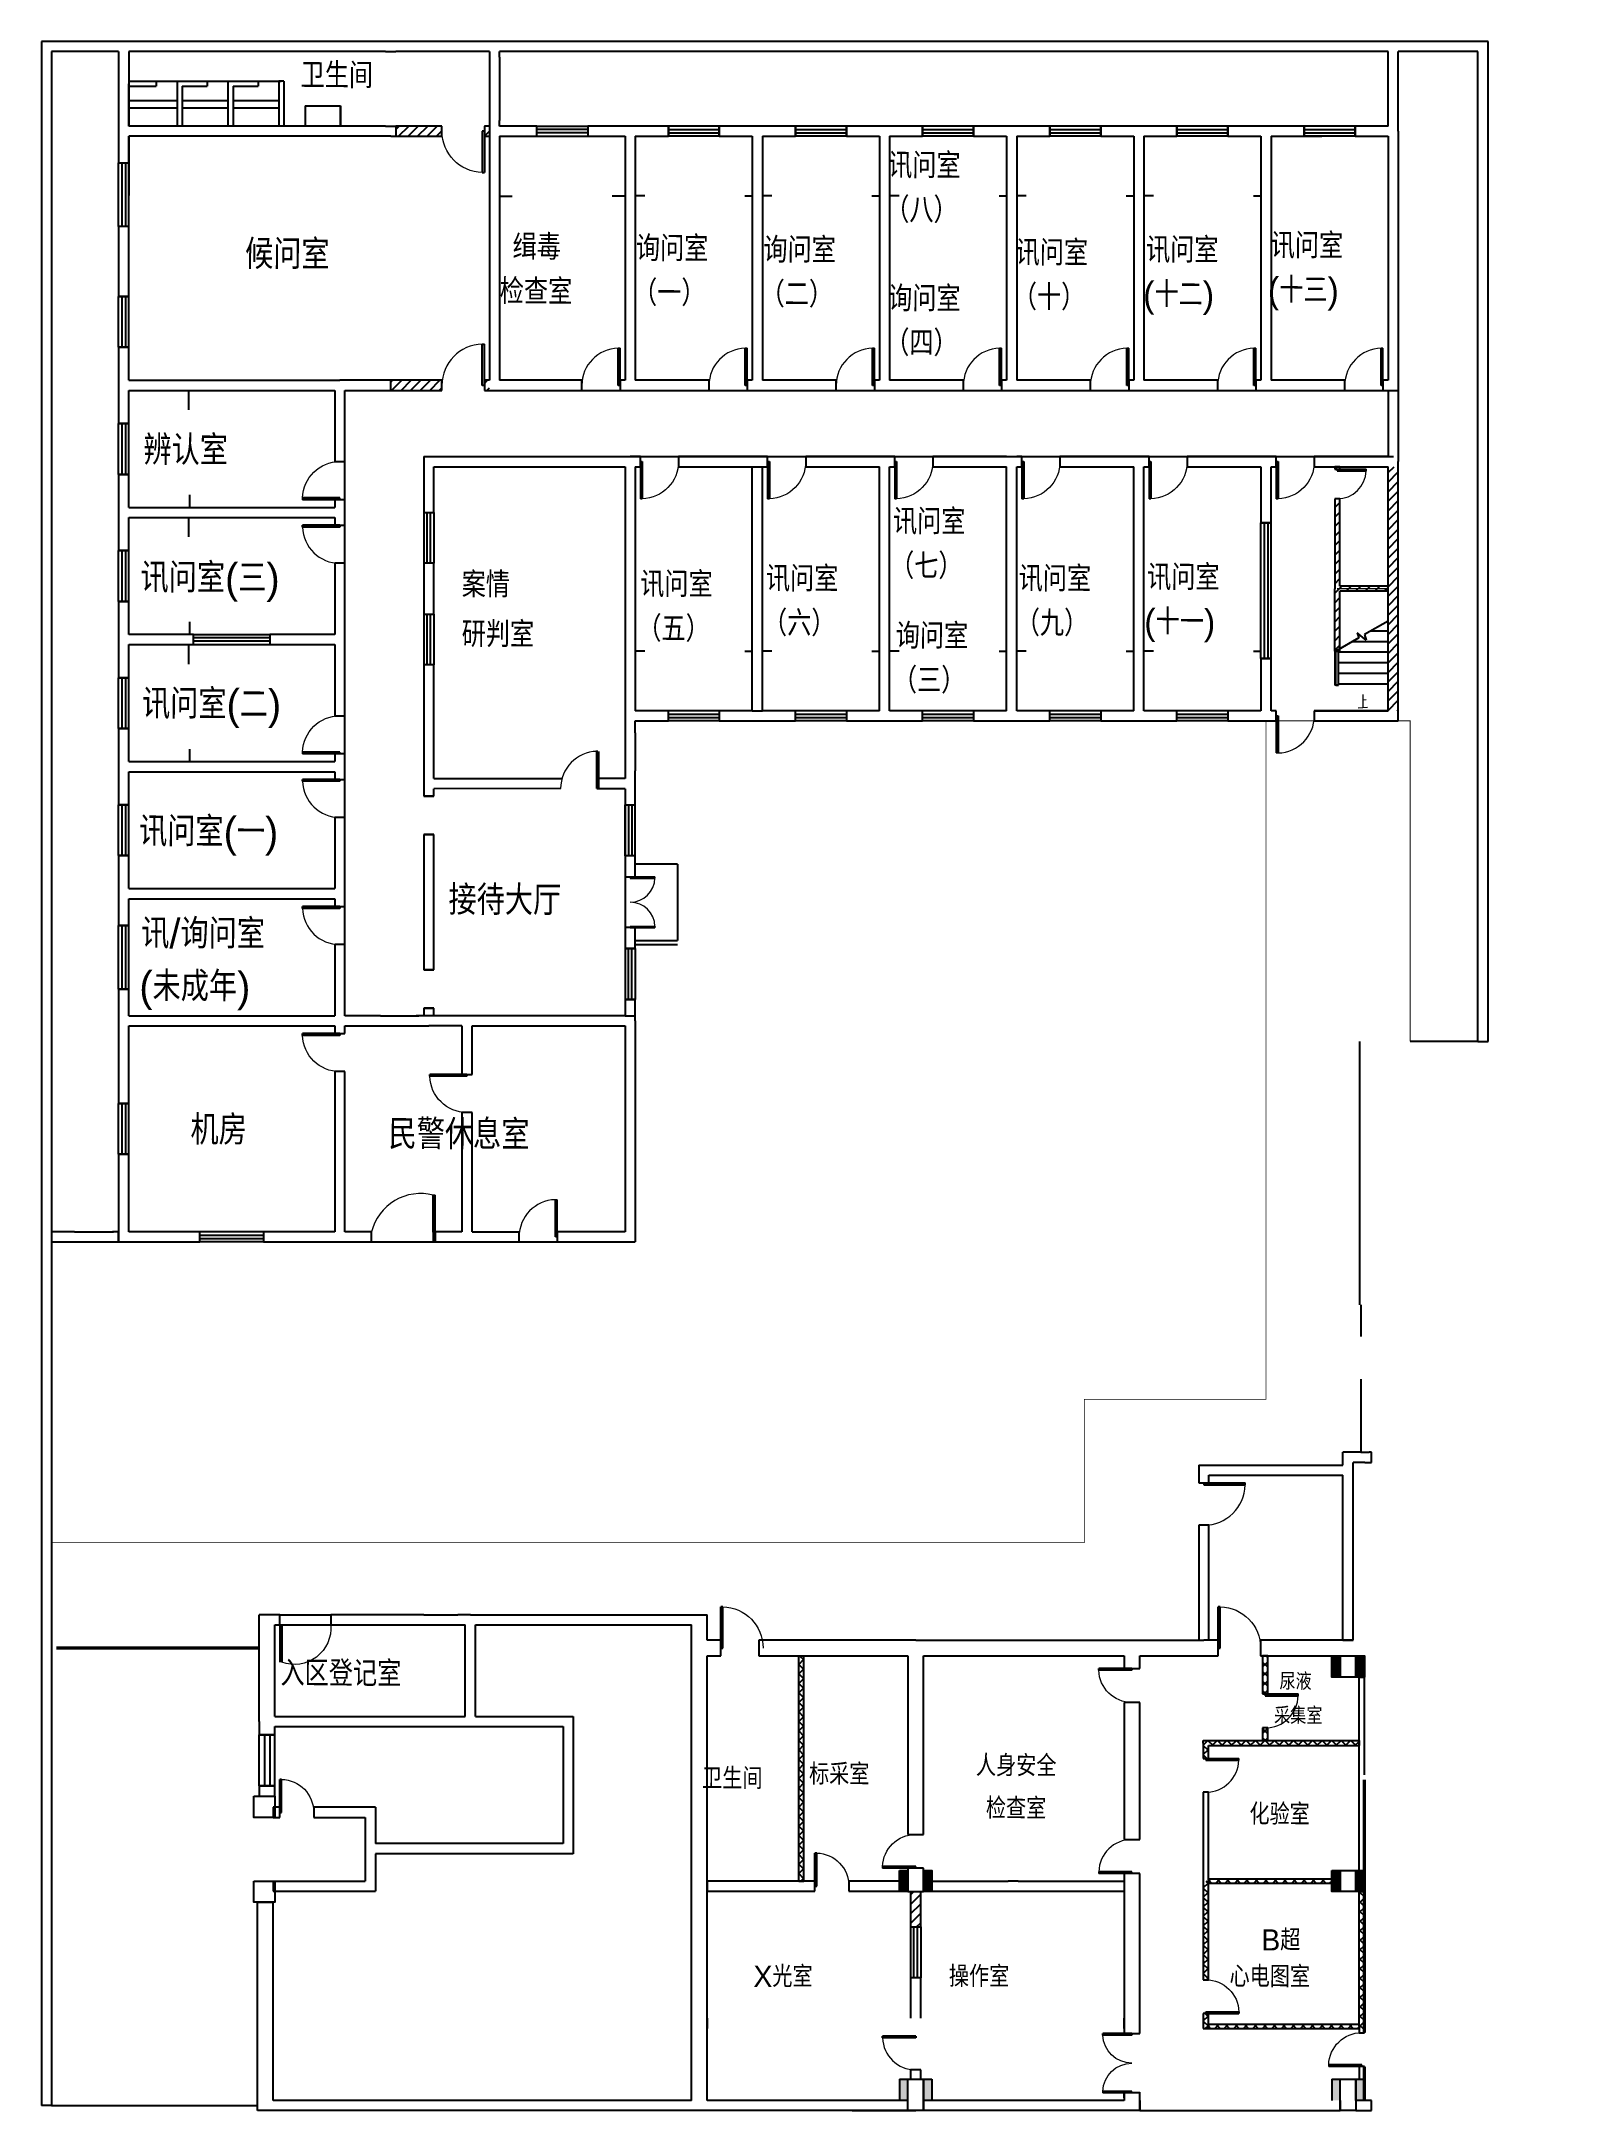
# Model space of a CAD drawing. Extents: x 319706 to 355428, y -360061 to -311216.
import ezdxf

# ---------------------------------------------------------------- set-up
doc = ezdxf.new("R2010")
doc.units = 0
doc.header["$LTSCALE"] = 1000
doc.header["$MEASUREMENT"] = 0
doc.linetypes.add('DASH', pattern=[0.35, 0.25, -0.1])
doc.linetypes.add('DOTE', pattern=[2.42, 2, -0.2, 0.02, -0.2])
doc.layers.get('0').update_dxf_attribs({"linetype": 'CONTINUOUS'})
for name, color, linetype in [('DIM_SYMB', 3, 'CONTINUOUS'), ('DOTE', 1, 'CONTINUOUS'), ('STAIR', 2, 'CONTINUOUS'), ('WALL', 9, 'CONTINUOUS'), ('WALL-MOVE', 6, 'CONTINUOUS'), ('WINDOW', 4, 'CONTINUOUS')]:
    doc.layers.add(name, color=color, linetype=linetype)
doc.styles.add('X光操作间', font='acaderef.shx', dxfattribs={"height": 200, "bigfont": 'tssdchn.shx'})
doc.styles.add('X光检查室', font='Tssdeng.shx', dxfattribs={"bigfont": 'tssdchn.shx'})
pattern_1 = [(45, (4628.25, -131083.16), (-112.2532, 112.2532), []), (135, (4628.25, -131083.16), (-112.2532, -112.2532), [])]

msp = doc.modelspace()

# ---------------------------------------------------------------- texts
at = {"color": 254, "true_color": 0xcedff2}
for s, height, style, p in [('卫生间', 600, 'X光操作间', (325819, -312315)), ('讯问室', 600, 'X光操作间', (339680, -314444)), ('（八）', 600, 'X光操作间', (339612, -315492)), ('候问室', 700, 'X光操作间', (324509, -316588)), ('缉毒', 600, 'X光操作间', (330822, -316370)), ('询问室', 600, 'X光操作间', (333730, -316404)), ('询问室', 600, 'X光操作间', (336738, -316438)), ('讯问室', 600, 'X光操作间', (342688, -316505)), ('讯问室', 600, 'X光操作间', (345765, -316438)), ('讯问室', 600, 'X光操作间', (348706, -316336)), ('检查室', 600, 'X光操作间', (330518, -317418)), ('（一）', 600, 'X光操作间', (333662, -317452)), ('（二）', 600, 'X光操作间', (336671, -317485)), ('询问室', 600, 'X光操作间', (339680, -317587)), ('（十）', 600, 'X光操作间', (342621, -317553)), ('(十二)', 600, 'X光操作间', (345697, -317485)), ('(十三)', 600, 'X光操作间', (348638, -317384)), ('（四）', 600, 'X光操作间', (339612, -318634)), ('辨认室', 700, 'X光操作间', (322111, -321210)), ('讯问室', 600, 'X光操作间', (339794, -322849)), ('（七）', 600, 'X光操作间', (339726, -323897)), ('讯问室(三)', 700, 'X光操作间', (322042, -324223)), ('案情', 600, 'X光操作间', (329619, -324339)), ('讯问室', 600, 'X光操作间', (333830, -324331)), ('讯问室', 600, 'X光操作间', (336796, -324199)), ('讯问室', 600, 'X光操作间', (342759, -324199)), ('讯问室', 600, 'X光操作间', (345790, -324166)), ('（五）', 600, 'X光操作间', (333763, -325379)), ('（六）', 600, 'X光操作间', (336728, -325247)), ('（九）', 600, 'X光操作间', (342691, -325247)), ('(十一)', 600, 'X光操作间', (345723, -325214)), ('研判室', 600, 'X光操作间', (329619, -325508)), ('询问室', 600, 'X光操作间', (339860, -325550)), ('（三）', 600, 'X光操作间', (339792, -326597)), ('讯问室(二)', 700, 'X光操作间', (322077, -327202)), ('讯问室(一)', 700, 'X光操作间', (322008, -330214)), ('接待大厅', 700, 'X光操作间', (329308, -331832)), ('讯/询问室', 700, 'X光操作间', (322059, -332623)), ('(未成年)', 700, 'X光操作间', (322015, -333868)), ('机房', 700, 'X光操作间', (323221, -337258)), ('民警休息室', 700, 'X光操作间', (327893, -337361)), ('入区登记室', 600, 'X光操作间', (325345, -350036)), ('尿液', 400, 'X光操作间', (348913, -350129)), ('采集室', 400, 'X光操作间', (348787, -350936)), ('人身安全', 500, 'X光操作间', (341752, -352164)), ('卫生间', 500, 'X光操作间', (335292, -352467)), ('标采室', 500, 'X光操作间', (337815, -352366)), ('检查室', 500, 'X光操作间', (341987, -353173)), ('化验室', 500, 'X光操作间', (348204, -353311)), ('B超', 500, 'X光操作间', (348485, -356280)), ('X光室', 500, 'X光操作间', (336503, -357141)), ('操作室', 500, 'X光操作间', (341113, -357141)), ('心电图室', 500, 'X光检查室', (347735, -357143))]:
    msp.add_text(s, height=height, rotation=359.7366, dxfattribs=dict(at, style=style)).set_placement(p)

# ---------------------------------------------------------------- blocks, each defined once
blk = doc.blocks.new('$DorLib2D$00000002')
for p, q in [((-0.5, 0), (-0.5, 0.4875)), ((-0.475, 0.4875), (-0.5, 0.4875)), ((-0.475, 0), (-0.475, 0.4875)), ((0.475, 0), (0.475, 0.4875)), ((0.475, 0.4875), (0.5, 0.4875)), ((0.5, 0), (0.5, 0.4875)), ((-0.5, 0), (-0.475, 0)), ((0.5, 0), (0.475, 0))]:
    blk.add_line(p, q)
at = {"lineweight": 13}
for centre, start, end in [((-0.4875, 0), 0, 88.53072), ((0.4875, 0), 91.46928, 180)]:
    blk.add_arc(centre, 0.4875, start, end, dxfattribs=at)
blk = doc.blocks.new('$TCHSYS$DOOR2D')
for p, q in [((0.45, 0.975), (0.5, 0.975)), ((0.45, 0), (0.45, 0.975)), ((0.5, 0), (0.5, 0.975)), ((0.5, 0), (0.45, 0))]:
    blk.add_line(p, q)
at = {"lineweight": 13}
blk.add_arc((0.475, 0), 0.975, 91.4693, 180, dxfattribs=at)

# ---------------------------------------------------------------- hatches: boundary and pattern name
h = msp.add_hatch()
h.set_pattern_fill('ANSI31', color=256, scale=100, style=0)
h.set_pattern_definition([(45, (552144.33, -317316.62), (-112.2532, 112.2532), [])])
h.paths.add_polyline_path([(329156, -319216), (327946, -319216), (327946, -319456), (329156, -319456)])
h.paths.add_polyline_path([(330156, -319456), (330276, -319456), (330276, -319216), (330156, -319216)], flags=16)
h.paths.add_polyline_path([(328066, -313456), (329156, -313456), (329156, -313216), (328066, -313216)], flags=16)
h.paths.add_polyline_path([(330156, -313456), (330276, -313456), (330276, -313216), (330156, -313216)], flags=16)
h = msp.add_hatch()
h.set_pattern_fill('ANSI31', color=256, scale=100, style=0)
h.set_pattern_definition([(45, (539151.83, -291113.15), (-112.2532, 112.2532), [])])
h.paths.add_polyline_path([(351476, -324076), (350336, -324076), (350336, -324196), (351476, -324196)])
h.paths.add_polyline_path([(350216, -325609), (350336, -325609), (350336, -322016), (350216, -322016)], flags=16)
h.paths.add_polyline_path([(350216, -321316), (350336, -321316), (350336, -321256), (350216, -321256)], flags=16)
h = msp.add_hatch()
h.set_pattern_fill('ANSI31', color=256, scale=100, style=0)
h.set_pattern_definition([(45, (318027.8, -289063.93), (-112.2532, 112.2532), [])])
h.paths.add_polyline_path([(355428, -329533), (353504, -329533), (353504, -331304), (355428, -331304)])
h.paths.add_polyline_path([(351476, -327016), (351716, -327016), (351716, -321256), (351476, -321256)], flags=16)
h.paths.add_polyline_path([(353504, -331304), (355428, -331304), (355428, -329533), (353504, -329533)], flags=16)
h = msp.add_hatch()
h.set_pattern_fill('ANSI37', color=256, scale=100, style=0)
h.set_pattern_definition(pattern_1)
h.paths.add_polyline_path([(337631, -349326), (337571, -349326), (337571, -354641), (337631, -354641)])
h.paths.add_polyline_path([(337691, -349326), (337631, -349326), (337631, -354641), (337691, -354641)])
h = msp.add_hatch()
h.set_pattern_fill('ANSI37', color=256, scale=100, style=0)
h.set_pattern_definition(pattern_1)
h.paths.add_polyline_path([(348636, -349326), (348516, -349326), (348516, -350226), (348636, -350226)])
h.paths.add_polyline_path([(348636, -351026), (348576, -351026), (348516, -351026), (348516, -351326), (348636, -351326)])
h = msp.add_hatch(color=8)
h.paths.add_polyline_path([(350346, -349326), (350146, -349326), (350146, -349576), (350346, -349576)])
h.paths.add_polyline_path([(350346, -349576), (350146, -349576), (350146, -349826), (350346, -349826)])
h = msp.add_hatch(color=8)
h.paths.add_polyline_path([(350916, -349326), (350716, -349326), (350716, -349576), (350916, -349576)])
h.paths.add_polyline_path([(350916, -349576), (350716, -349576), (350716, -349826), (350916, -349826)])
h = msp.add_hatch()
h.set_pattern_fill('ANSI37', color=256, scale=100, style=0)
h.set_pattern_definition(pattern_1)
h.paths.add_polyline_path([(350796, -351326), (347640, -351326), (347236, -351326), (347236, -351326), (347116, -351326), (347116, -351386), (347116, -351746), (347236, -351746), (347236, -351446), (350796, -351446)])
h = msp.add_hatch(color=8)
h.paths.add_polyline_path([(340146, -354391), (339946, -354391), (339946, -354641), (340146, -354641)])
h.paths.add_polyline_path([(340146, -354641), (339946, -354641), (339946, -354891), (340146, -354891)])
h = msp.add_hatch(color=8)
h.paths.add_polyline_path([(340716, -354391), (340516, -354391), (340516, -354641), (340716, -354641)])
h.paths.add_polyline_path([(340716, -354641), (340516, -354641), (340516, -354891), (340716, -354891)])
h = msp.add_hatch()
h.set_pattern_fill('ANSI37', color=256, scale=100, style=0)
h.set_pattern_definition([(45, (3978.25, -127653.16), (-112.2532, 112.2532), []), (135, (3978.25, -127653.16), (-112.2532, -112.2532), [])])
h.paths.add_polyline_path([(350146, -354591), (347236, -354591), (347236, -354691), (350146, -354691)])
h = msp.add_hatch(color=8)
h.paths.add_polyline_path([(350346, -354391), (350146, -354391), (350146, -354641), (350346, -354641)])
h.paths.add_polyline_path([(350346, -354641), (350146, -354641), (350146, -354891), (350346, -354891)])
h = msp.add_hatch(color=8)
h.paths.add_polyline_path([(350916, -354391), (350716, -354391), (350716, -354641), (350916, -354641)])
h.paths.add_polyline_path([(350916, -354641), (350716, -354641), (350716, -354891), (350916, -354891)])
h = msp.add_hatch()
h.set_pattern_fill('ANSI31', color=256, scale=100, style=0)
h.set_pattern_definition([(45, (4628.25, -131083.16), (-112.2532, 112.2532), [])])
h.paths.add_polyline_path([(340331, -354891), (340211, -354891), (340211, -355726), (340331, -355726)])
h.paths.add_polyline_path([(340451, -354891), (340331, -354891), (340331, -355726), (340451, -355726)])
h = msp.add_hatch()
h.set_pattern_fill('ANSI37', color=256, scale=100, style=0)
h.set_pattern_definition(pattern_1)
h.paths.add_polyline_path([(347236, -354641), (347116, -354641), (347116, -356971), (347236, -356971)])
h = msp.add_hatch()
h.set_pattern_fill('ANSI37', color=256, scale=100, style=0)
h.set_pattern_definition(pattern_1)
h.paths.add_polyline_path([(350916, -354891), (350796, -354891), (350796, -358071), (350796, -358221), (350916, -358221), (350916, -358071)])
h = msp.add_hatch()
h.set_pattern_fill('ANSI37', color=256, scale=100, style=0)
h.set_pattern_definition(pattern_1)
h.paths.add_polyline_path([(347236, -357771), (347176, -357771), (347116, -357771), (347116, -358121), (347236, -358121)])
h = msp.add_hatch()
h.set_pattern_fill('ANSI37', color=256, scale=100, style=0)
h.set_pattern_definition(pattern_1)
h.paths.add_polyline_path([(350796, -358021), (347236, -358021), (347236, -358121), (350796, -358121)])
h = msp.add_hatch(color=8)
h.paths.add_polyline_path([(340146, -359321), (339946, -359321), (339946, -359821), (340146, -359821)])
h.paths.add_polyline_path([(340516, -359821), (340716, -359821), (340716, -359321), (340516, -359321)])
h = msp.add_hatch(color=8)
h.paths.add_polyline_path([(350346, -359321), (350146, -359321), (350146, -359821), (350346, -359821)])
h.paths.add_polyline_path([(350716, -359821), (350916, -359821), (350916, -359321), (350716, -359321)])

# ---------------------------------------------------------------- linework, layer by layer
for p, q in [((327826, -311456), (328066, -311456)), ((330276, -311586), (330276, -313086)), ((330516, -311586), (330516, -313086)), ((321766, -312156), (325366, -312156)), ((321766, -313216), (321766, -312216)), ((321766, -312611), (322906, -312611)), ((321766, -312788), (322906, -312788)), ((323026, -312611), (324106, -312611)), ((323026, -312788), (324106, -312788)), ((324226, -312611), (325306, -312611)), ((324226, -312788), (325306, -312788)), ((325926, -312738), (325926, -313216)), ((325926, -312738), (326764, -312738)), ((326764, -313216), (326764, -312738)), ((326764, -312738), (326764, -313216)), ((321766, -313456), (321766, -314856)), ((327826, -313216), (328066, -313216)), ((328066, -313216), (328066, -313456)), ((330276, -313216), (330276, -313456)), ((348716, -313456), (349916, -313456)), ((330812, -314877), (330516, -314877)), ((333172, -314861), (333476, -314861)), ((333939, -314861), (333716, -314861)), ((336299, -314861, 0), (336476, -314861)), ((336939, -314861), (336716, -314861)), ((339299, -314861, 0), (339476, -314861)), ((339939, -314861), (339716, -314861)), ((342299, -314861, 0), (342476, -314861)), ((342939, -314861), (342716, -314861)), ((345299, -314861, 0), (345476, -314861)), ((345939, -314861), (345716, -314861)), ((348299, -314861, 0), (348476, -314861)), ((330106, -318361), (330156, -318361)), ((330106, -319336), (330106, -318361)), ((330156, -319336), (330156, -318361)), ((333311, -318458), (333356, -318458)), ((333311, -319336), (333311, -318458)), ((333356, -319336), (333356, -318458)), ((336311, -318458), (336356, -318458)), ((336311, -319336), (336311, -318458)), ((336356, -319336), (336356, -318458)), ((339311, -318458), (339356, -318458)), ((339311, -319336), (339311, -318458)), ((339356, -319336), (339356, -318458)), ((342311, -318458), (342356, -318458)), ((342311, -319336), (342311, -318458)), ((342356, -319336), (342356, -318458)), ((345311, -318458), (345356, -318458)), ((345311, -319336), (345311, -318458)), ((345356, -319336), (345356, -318458)), ((348311, -318458), (348356, -318458)), ((348311, -319336), (348311, -318458)), ((348356, -319336), (348356, -318458)), ((351311, -318458), (351356, -318458)), ((351311, -319336), (351311, -318458)), ((351356, -319336), (351356, -318458)), ((327946, -319456), (327946, -319216)), ((330156, -319336), (330106, -319336)), ((333356, -319336), (333311, -319336)), ((336356, -319336), (336311, -319336)), ((339356, -319336), (339311, -319336)), ((342356, -319336), (342311, -319336)), ((345356, -319336), (345311, -319336)), ((348356, -319336), (348311, -319336)), ((351356, -319336), (351311, -319336)), ((323187, -319914, 0), (323187, -319456)), ((330406, -319456), (351726, -319456)), ((326866, -323536), (326866, -321136)), ((333606, -321016), (351606, -321016)), ((336476, -321256), (336716, -321256)), ((350276, -321316), (350276, -321351)), ((350276, -321316), (350958, -321316)), ((350276, -321351), (350958, -321351)), ((350958, -321351), (350958, -321316)), ((323200, -321920, 0), (323200, -322216)), ((323187, -322914, 0), (323187, -322456)), ((325868, -322681), (325868, -322636)), ((326746, -322636), (325868, -322636)), ((326746, -322681), (325868, -322681)), ((326746, -322636), (326746, -322681)), ((323200, -324920, 0), (323200, -325216)), ((323187, -325914, 0), (323187, -325456)), ((333939, -325611), (333716, -325611)), ((336299, -325611, 0), (336476, -325611)), ((336939, -325611), (336716, -325611)), ((339299, -325611, 0), (339476, -325611)), ((339939, -325611), (339716, -325611)), ((342299, -325611, 0), (342476, -325611)), ((342939, -325611), (342716, -325611)), ((345299, -325611, 0), (345476, -325611)), ((345939, -325611), (345716, -325611)), ((348299, -325611, 0), (348476, -325611)), ((350216, -325609), (350216, -326409)), ((350276, -326409), (350216, -326409)), ((326866, -328036), (326866, -327136)), ((336476, -327016), (336716, -327016)), ((348836, -327136), (348881, -327136)), ((348836, -327136), (348836, -328013)), ((348881, -327136), (348881, -328013)), ((349736, -327016), (351476, -327016)), ((328726, -327486), (328726, -328436)), ((333476, -327536), (333476, -328436)), ((333716, -327536), (333716, -328436)), ((323200, -327920, 0), (323200, -328216)), ((332788, -327974), (332833, -327974)), ((332811, -328853), (332811, -327975)), ((332856, -328853), (332856, -327975)), ((348881, -328013), (348836, -328013)), ((325868, -328681), (325868, -328636)), ((326746, -328636), (325868, -328636)), ((326746, -328681), (325868, -328681)), ((326746, -328636), (326746, -328681)), ((326866, -329536), (326866, -328636)), ((328966, -328616), (331961, -328616)), ((331961, -328616), (331988, -328616)), ((333476, -328616), (332857, -328616)), ((331956, -328853), (328966, -328856)), ((333476, -328856), (332811, -328856)), ((333476, -328856), (333476, -334216)), ((333716, -330786), (333716, -330486)), ((334716, -330636), (333716, -330636)), ((334716, -330636), (334716, -332436)), ((325868, -331681), (325868, -331636)), ((326746, -331636), (325868, -331636)), ((326746, -331636), (326746, -331681)), ((326866, -332536), (326866, -331636)), ((326746, -331681), (325868, -331681)), ((333716, -332436), (334716, -332436)), ((333716, -332536), (334716, -332536)), ((327706, -334216), (328606, -334216)), ((327706, -334456), (328606, -334456)), ((330946, -334216), (328546, -334216)), ((330046, -334456), (330990, -334456)), ((333476, -334216), (333716, -334216)), ((353596, -334821), (351996, -334821)), ((328950, -339327), (328950, -338449)), ((328950, -338450), (328995, -338449)), ((328995, -339327), (328995, -338449)), ((331831, -338559), (331876, -338559)), ((331831, -339436), (331831, -338559)), ((331876, -339436), (331876, -338559)), ((320486, -339316), (321408, -339316)), ((328950, -339327), (328950, -339556)), ((329866, -339316), (330976, -339316)), ((331876, -339436), (331831, -339436)), ((333296, -339316), (331876, -339316)), ((320486, -339556), (321421, -339556)), ((327496, -339556), (328996, -339556)), ((332396, -339556), (333596, -339556)), ((350831, -344521), (351031, -344521)), ((347131, -345241), (347131, -345291)), ((347131, -345241), (348106, -345241)), ((347131, -345291), (348106, -345291)), ((348106, -345291), (348106, -345241)), ((325331, -348356), (326531, -348356)), ((325331, -348596), (326531, -348596)), ((328731, -348356), (329531, -348356)), ((328731, -348596), (329559, -348596)), ((348576, -350226), (348576, -350266)), ((348576, -350226), (349356, -350226)), ((348576, -350266), (349356, -350266)), ((349356, -350266), (349356, -350226)), ((347640, -351326), (350796, -351326)), ((347176, -351746), (347176, -351786)), ((347176, -351746), (347956, -351746)), ((347176, -351786), (347956, -351786)), ((347956, -351786), (347956, -351746)), ((344651, -354421), (344651, -354461)), ((345431, -354421), (344651, -354421)), ((345431, -354461), (344651, -354461)), ((345431, -354461), (345431, -354421)), ((340211, -354891), (340451, -354891)), ((342511, -354881), (342751, -354881)), ((345246, -354641), (345246, -357881)), ((339551, -358341), (339551, -358301)), ((340331, -358301), (339551, -358301)), ((340331, -358341), (339551, -358341)), ((340331, -358301), (340331, -358341)), ((339946, -359321), (340716, -359321)), ((339946, -359321), (339946, -359821)), ((340146, -359821), (340146, -359321)), ((340516, -359821), (340516, -359321)), ((340716, -359321), (340716, -359821)), ((350146, -359321), (350916, -359321)), ((350146, -359321), (350146, -359821)), ((350346, -359821), (350346, -359321)), ((350716, -359821), (350716, -359321)), ((319946, -359941), (324801, -359941)), ((335416, -359756), (335416, -359626)), ((345246, -359756), (345246, -359626)), ((345616, -359756), (345616, -359626)), ((338831, -360061), (340331, -360061)), ((345616, -360061), (350346, -360061))]:
    msp.add_line(p, q)
at = {"extrusion": (0, 0, -1)}
for p, q in [((330156, -313336), (330106, -313336)), ((330106, -313336), (330106, -314311)), ((330156, -313336), (330156, -314311)), ((330106, -314311), (330156, -314311)), ((333836, -321136), (333881, -321136)), ((333836, -321136), (333836, -322013)), ((333881, -321136), (333881, -322013)), ((336836, -321136), (336881, -321136)), ((336836, -321136), (336836, -322013)), ((336881, -321136), (336881, -322013)), ((339836, -321136), (339881, -321136)), ((339836, -321136), (339836, -322013)), ((339881, -321136), (339881, -322013)), ((342836, -321136), (342881, -321136)), ((342836, -321136), (342836, -322013)), ((342881, -321136), (342881, -322013)), ((345836, -321136), (345881, -321136)), ((345836, -321136), (345836, -322013)), ((345881, -321136), (345881, -322013)), ((348836, -321136), (348881, -321136)), ((348836, -321136), (348836, -322013)), ((348881, -321136), (348881, -322013)), ((325868, -321991), (325868, -322036)), ((326746, -321991), (325868, -321991)), ((326746, -322036), (325868, -322036)), ((326746, -322036), (326746, -321991)), ((333881, -322013), (333836, -322013)), ((336881, -322013), (336836, -322013)), ((339881, -322013), (339836, -322013)), ((342881, -322013), (342836, -322013)), ((345881, -322013), (345836, -322013)), ((348881, -322013), (348836, -322013)), ((325868, -327991), (325868, -328036)), ((326746, -327991), (325868, -327991)), ((326746, -328036), (325868, -328036)), ((326746, -328036), (326746, -327991)), ((325868, -334681), (325868, -334636)), ((326746, -334636), (325868, -334636)), ((326746, -334681), (325868, -334681)), ((326746, -334636), (326746, -334681)), ((328868, -335646), (328868, -335601)), ((329746, -335601), (328868, -335601)), ((329746, -335646), (328868, -335646)), ((329746, -335601), (329746, -335646)), ((325331, -348595), (325331, -349473)), ((325376, -348595), (325376, -349473)), ((344651, -349666), (344651, -349626)), ((345431, -349626), (344651, -349626)), ((345431, -349666), (344651, -349666)), ((345431, -349626), (345431, -349666)), ((325371, -352241), (325331, -352241)), ((325331, -353021), (325331, -352241)), ((325371, -353021), (325371, -352241)), ((325331, -353021), (325371, -353021)), ((337996, -353981), (337956, -353981)), ((337956, -354761), (337956, -353981)), ((337996, -354761), (337996, -353981)), ((339551, -354301), (339551, -354341)), ((340331, -354301), (339551, -354301)), ((340331, -354341), (339551, -354341)), ((340331, -354341), (340331, -354301)), ((337956, -354761), (337996, -354761)), ((347176, -357771), (347176, -357731)), ((347176, -357731), (347956, -357731)), ((347176, -357771), (347956, -357771)), ((347956, -357731), (347956, -357771)), ((350076, -358981), (350076, -359021)), ((350856, -358981), (350076, -358981)), ((350856, -359021), (350856, -358981)), ((350856, -359021), (350076, -359021))]:
    msp.add_line(p, q, dxfattribs=at)
at = {"color": 0, "extrusion": (0, 0, -1)}
for p, q in [((331396, -313456), (331396, -313216)), ((331396, -313216), (332596, -313216)), ((332596, -313296), (331396, -313296)), ((332596, -313376), (331396, -313376)), ((331396, -313456), (332596, -313456)), ((332596, -313216), (332596, -313456)), ((321526, -314086), (321766, -314086)), ((321526, -315586), (321526, -314086)), ((321606, -314086), (321606, -315586)), ((321686, -314086), (321686, -315586)), ((321766, -315586), (321766, -314086)), ((321766, -315586), (321526, -315586)), ((321766, -317236), (321526, -317236)), ((321526, -318436), (321526, -317236)), ((321606, -317236), (321606, -318436)), ((321686, -317236), (321686, -318436)), ((321766, -318436), (321766, -317236)), ((321526, -318436), (321766, -318436)), ((321766, -320236), (321526, -320236)), ((321526, -321436), (321526, -320236)), ((321606, -320236), (321606, -321436)), ((321686, -320236), (321686, -321436)), ((321766, -321436), (321766, -320236)), ((321526, -321436), (321766, -321436)), ((321766, -323236), (321526, -323236)), ((321526, -324436), (321526, -323236)), ((321606, -323236), (321606, -324436)), ((321686, -323236), (321686, -324436)), ((321766, -324436), (321766, -323236)), ((321526, -324436), (321766, -324436)), ((321766, -326236), (321526, -326236)), ((321526, -327436), (321526, -326236)), ((321606, -326236), (321606, -327436)), ((321686, -326236), (321686, -327436)), ((321766, -327436), (321766, -326236)), ((321526, -327436), (321766, -327436)), ((321766, -329236), (321526, -329236)), ((321526, -330436), (321526, -329236)), ((321606, -329236), (321606, -330436)), ((321686, -329236), (321686, -330436)), ((321766, -330436), (321766, -329236)), ((333476, -329241), (333716, -329241)), ((333476, -330441), (333476, -329241)), ((333556, -329241), (333556, -330441)), ((333636, -329241), (333636, -330441)), ((333716, -330441), (333716, -329241)), ((321526, -330436), (321766, -330436)), ((333716, -330441), (333476, -330441)), ((321766, -332086), (321526, -332086)), ((321526, -333586), (321526, -332086)), ((321606, -332086), (321606, -333586)), ((321686, -332086), (321686, -333586)), ((321766, -333586), (321766, -332086)), ((321526, -333586), (321766, -333586)), ((321766, -336286), (321526, -336286)), ((321526, -337486), (321526, -336286)), ((321606, -336286), (321606, -337486)), ((321686, -336286), (321686, -337486)), ((321766, -337486), (321766, -336286)), ((321526, -337486), (321766, -337486)), ((323446, -339556), (323446, -339316)), ((324946, -339316), (323446, -339316)), ((323446, -339396), (324946, -339396)), ((324946, -339316), (324946, -339556)), ((327496, -339556), (327496, -339316)), ((328996, -339316), (328996, -339556)), ((323446, -339476), (324946, -339476)), ((324946, -339556), (323446, -339556))]:
    msp.add_line(p, q, dxfattribs=at)
at = {"color": 0}
for p, q in [((334496, -313216), (334496, -313456)), ((335696, -313216), (334496, -313216)), ((334496, -313296), (335696, -313296)), ((334496, -313376), (335696, -313376)), ((335696, -313456), (334496, -313456)), ((335696, -313456), (335696, -313216)), ((337496, -313216), (337496, -313456)), ((338696, -313216), (337496, -313216)), ((337496, -313296), (338696, -313296)), ((337496, -313376), (338696, -313376)), ((338696, -313456), (337496, -313456)), ((338696, -313456), (338696, -313216)), ((340496, -313216), (340496, -313456)), ((341696, -313216), (340496, -313216)), ((340496, -313296), (341696, -313296)), ((340496, -313376), (341696, -313376)), ((341696, -313456), (340496, -313456)), ((341696, -313456), (341696, -313216)), ((343496, -313216), (343496, -313456)), ((344696, -313216), (343496, -313216)), ((343496, -313296), (344696, -313296)), ((343496, -313376), (344696, -313376)), ((344696, -313456), (343496, -313456)), ((344696, -313456), (344696, -313216)), ((346496, -313216), (346496, -313456)), ((347696, -313216), (346496, -313216)), ((346496, -313296), (347696, -313296)), ((346496, -313376), (347696, -313376)), ((347696, -313456), (346496, -313456)), ((347696, -313456), (347696, -313216)), ((349496, -313216), (349496, -313456)), ((350696, -313216), (349496, -313216)), ((349496, -313296), (350696, -313296)), ((349496, -313376), (350696, -313376)), ((350696, -313456), (349496, -313456)), ((350696, -313456), (350696, -313216)), ((328726, -322336), (328966, -322336)), ((328726, -322336), (328726, -323536)), ((328806, -323536), (328806, -322336)), ((328886, -323536), (328886, -322336)), ((328966, -322336), (328966, -323536)), ((348716, -322581), (348476, -322581)), ((348476, -325782), (348476, -322581)), ((348556, -322581), (348556, -325782)), ((348636, -322581), (348636, -325782)), ((348716, -325782), (348716, -322581)), ((328966, -323536), (328726, -323536)), ((328726, -324736), (328966, -324736)), ((328726, -324736), (328726, -325936)), ((328806, -325936), (328806, -324736)), ((328886, -325936), (328886, -324736)), ((328966, -324736), (328966, -325936)), ((323296, -325456), (323296, -325216)), ((323296, -325216), (325096, -325216)), ((325096, -325296), (323296, -325296)), ((325096, -325216), (325096, -325456)), ((325096, -325376), (323296, -325376)), ((323296, -325456), (325096, -325456)), ((348476, -325782), (348716, -325782)), ((328966, -325936), (328726, -325936)), ((334496, -327256), (334496, -327016)), ((335696, -327016), (334496, -327016)), ((334496, -327096), (335696, -327096)), ((334496, -327176), (335696, -327176)), ((335696, -327256), (334496, -327256)), ((335696, -327016), (335696, -327256)), ((337496, -327256), (337496, -327016)), ((338696, -327016), (337496, -327016)), ((337496, -327096), (338696, -327096)), ((337496, -327176), (338696, -327176)), ((338696, -327256), (337496, -327256)), ((338696, -327016), (338696, -327256)), ((340496, -327256), (340496, -327016)), ((341696, -327016), (340496, -327016)), ((340496, -327096), (341696, -327096)), ((340496, -327176), (341696, -327176)), ((341696, -327256), (340496, -327256)), ((341696, -327016), (341696, -327256)), ((343496, -327256), (343496, -327016)), ((344696, -327016), (343496, -327016)), ((343496, -327096), (344696, -327096)), ((343496, -327176), (344696, -327176)), ((344696, -327256), (343496, -327256)), ((344696, -327016), (344696, -327256)), ((346496, -327256), (346496, -327016)), ((347696, -327016), (346496, -327016)), ((346496, -327096), (347696, -327096)), ((346496, -327176), (347696, -327176)), ((347696, -327256), (346496, -327256)), ((347696, -327016), (347696, -327256)), ((333716, -332631), (333476, -332631)), ((333476, -332631), (333476, -333831)), ((333556, -333831), (333556, -332631)), ((333636, -333831), (333636, -332631)), ((333716, -332631), (333716, -333831)), ((333476, -333831), (333716, -333831)), ((325216, -351191), (324846, -351191)), ((324846, -352391), (324846, -351191)), ((324969, -351191), (324969, -352391)), ((325092, -351191), (325092, -352391)), ((325216, -352391), (325216, -351191)), ((324846, -352391), (325216, -352391)), ((340211, -355726), (340451, -355726)), ((340211, -355726), (340211, -356926)), ((340291, -356926), (340291, -355726)), ((340371, -356926), (340371, -355726)), ((340451, -355726), (340451, -356926)), ((340451, -356926), (340211, -356926))]:
    msp.add_line(p, q, dxfattribs=at)
at = {"color": 139, "lineweight": 0}
for points in [[(350881, -326634), (350881, -326940)], [(350959, -326757), (350881, -326769)], [(350771, -326947), (350991, -326930)]]:
    msp.add_lwpolyline(points, dxfattribs=at)
at = {"linetype": 'DOTE', "const_width": 20}
for points in [[(319946, -348356), (319946, -346656), (344311, -346656), (344311, -343271), (348596, -343271), (348596, -327256)], [(348596, -327256), (351996, -327256), (351996, -334821)]]:
    msp.add_lwpolyline(points, dxfattribs=at)
at = {"linetype": 'DASH', "const_width": 75}
msp.add_lwpolyline([(320056, -349141), (324846, -349141)], dxfattribs=at)
for points in [[(350146, -349326), (350346, -349326), (350346, -349826), (350146, -349826)], [(350346, -349326), (350716, -349326), (350716, -349826), (350346, -349826)], [(350716, -349326), (350916, -349326), (350916, -349826), (350716, -349826)], [(324716, -352641), (325216, -352641), (325216, -353141), (324716, -353141)], [(339946, -354391), (340146, -354391), (340146, -354891), (339946, -354891)], [(340516, -354391), (340716, -354391), (340716, -354891), (340516, -354891)], [(350146, -354391), (350346, -354391), (350346, -354891), (350146, -354891)], [(350346, -354391), (350716, -354391), (350716, -354891), (350346, -354891)], [(350716, -354391), (350916, -354391), (350916, -354891), (350716, -354891)], [(324716, -354641), (325216, -354641), (325216, -355141), (324716, -355141)], [(340146, -359321), (340516, -359321), (340516, -360061), (340146, -360061)], [(350346, -359321), (350716, -359321), (350716, -360061), (350346, -360061)]]:
    msp.add_lwpolyline(points, close=True)
at = {"const_width": 75}
for points in [[(350916, -352251), (350916, -358221)], [(350916, -359021), (350916, -359821)]]:
    msp.add_lwpolyline(points, dxfattribs=at)
at = {"lineweight": 13, "extrusion": (0, 0, -1)}
for centre, radius, start, end in [((-330131, -313336), 975, 271.4693, 0), ((-326746, -322013), 878, 1.4693, 90), ((-333858, -321136), 878, 180, 268.5307), ((-336858, -321136), 878, 180, 268.5307), ((-339858, -321136), 878, 180, 268.5307), ((-342858, -321136), 878, 180, 268.5307), ((-345858, -321136), 878, 180, 268.5307), ((-348858, -321136), 878, 180, 268.5307), ((-326746, -328013), 878, 1.4693, 90), ((-326746, -334658), 878, 270, 358.5307), ((-329746, -335623), 878, 270, 358.5307), ((-325677, -348671), 857, 174.9962, 290.619), ((-345431, -349646), 780, 270, 358.5307), ((-325351, -353021), 780, 91.4693, 180), ((-340331, -354321), 780, 1.4693, 90), ((-337976, -354761), 780, 91.4693, 180), ((-347176, -357751), 780, 90, 178.5307), ((-350856, -359001), 780, 1.4693, 90)]:
    msp.add_arc(centre, radius, start, end, dxfattribs=at)
at = {"lineweight": 13}
for centre, radius, start, end in [((330131, -319336), 975, 91.4693, 180), ((333333, -319336), 878, 91.4693, 180), ((336333, -319336), 878, 91.4693, 180), ((339333, -319336), 878, 91.4693, 180), ((342333, -319336), 878, 91.4693, 180), ((345333, -319336), 878, 91.4693, 180), ((348333, -319336), 878, 91.4693, 180), ((351333, -319336), 878, 91.4693, 180), ((350276, -321333), 682, 270, 358.5307), ((326746, -322658), 878, 181.4693, 270), ((348858, -327136), 878, 271.4693, 0), ((332833, -328853), 878, 91.4693, 180), ((326746, -328658), 878, 181.4693, 270), ((326746, -331658), 878, 181.4693, 270), ((328653, -339605), 1193, 75.5818, 165.9914), ((331853, -339436), 878, 91.4693, 180), ((347131, -345266), 975, 270, 358.5307), ((348576, -350246), 780, 270, 358.5307), ((347176, -351766), 780, 270, 358.5307), ((345431, -354441), 780, 90, 178.5307), ((340331, -358321), 780, 181.4693, 270)]:
    msp.add_arc(centre, radius, start, end, dxfattribs=at)
at = {"layer": 'DIM_SYMB'}
msp.add_lwpolyline([(350861, -326504, 0, 0, 0), (350861, -325679, 80, 0, 0), (350861, -325379, 0, 0, 0)], format="xyseb", dxfattribs=at)
at = {"layer": 'DOTE', "linetype": 'DOTE', "lineweight": 5}
msp.add_line((351476, -324136), (350276, -324136), dxfattribs=at)
at = {"layer": 'STAIR'}
for p, q in [((350783, -325299), (350246, -325609)), ((350956, -325349), (350750, -325176)), ((350750, -325176), (350783, -325299)), ((351476, -324899), (350921, -325219)), ((350921, -325219), (350956, -325349)), ((351077, -325129), (351476, -325129)), ((351476, -326379), (351476, -324899)), ((350246, -326379), (350246, -325609)), ((350246, -326409), (350246, -325609)), ((350306, -326409), (350306, -325574)), ((350306, -325629), (351476, -325629)), ((350644, -325379), (351476, -325379)), ((350306, -325879), (351476, -325879)), ((350306, -326129), (351476, -326129)), ((350246, -326409), (350306, -326409)), ((350306, -326379), (351476, -326379))]:
    msp.add_line(p, q, dxfattribs=at)
at = {"layer": 'WALL'}
for p, q in [((321656, -311216), (319706, -311216)), ((319706, -311216), (319706, -359941)), ((321526, -311456), (319946, -311456)), ((319946, -311456), (319946, -359941)), ((321526, -311456), (321526, -313336)), ((327946, -311216), (321646, -311216)), ((327826, -311456), (321766, -311456)), ((321766, -311456), (321766, -313216)), ((330396, -311216), (327946, -311216)), ((330276, -311456), (328066, -311456)), ((330276, -311456), (330276, -311586)), ((351606, -311216), (330406, -311216)), ((351476, -311456), (330516, -311456)), ((330516, -311586), (330516, -311456)), ((351476, -313216), (351476, -311456)), ((353836, -311216), (351606, -311216)), ((351716, -313336), (351716, -311456)), ((353596, -311456), (351716, -311456)), ((353596, -334821), (353596, -311456)), ((353836, -334821), (353836, -311216)), ((321766, -312156), (322416, -312156)), ((321766, -312156), (321766, -312276)), ((321766, -312276), (322416, -312276)), ((322416, -312156), (322416, -312276)), ((322906, -312156), (323616, -312156)), ((322906, -312156), (322906, -313216)), ((323026, -312276), (323616, -312276)), ((323026, -312276), (323026, -313216)), ((323616, -312156), (323616, -312276)), ((324106, -312156), (324816, -312156)), ((324106, -312156), (324106, -313216)), ((324226, -312276), (324816, -312276)), ((324226, -312276), (324226, -313216)), ((324816, -312156), (324816, -312276)), ((325306, -312156), (325306, -313216)), ((325426, -312156), (325306, -312156)), ((325426, -312156), (325426, -313216)), ((330276, -313086), (330276, -313216)), ((330516, -313216), (330516, -313086)), ((321526, -313336), (321526, -314086)), ((327826, -313216), (321766, -313216)), ((327946, -313456), (321766, -313456)), ((321766, -314086), (321766, -313456)), ((323026, -313216), (322906, -313216)), ((324226, -313216), (324106, -313216)), ((325426, -313216), (325306, -313216)), ((327946, -313456), (329156, -313456)), ((329156, -313216), (328066, -313216)), ((329156, -313456), (329156, -313216)), ((330276, -313216), (330156, -313216)), ((330156, -313216), (330156, -313456)), ((330156, -313456), (330276, -313456)), ((330276, -313456), (330276, -319216)), ((331396, -313216), (330516, -313216)), ((330516, -313456), (330516, -319216)), ((330516, -313456), (331396, -313456)), ((331396, -313456), (331396, -313216)), ((333596, -313216), (332596, -313216)), ((332596, -313216), (332596, -313456)), ((332596, -313456), (333476, -313456)), ((333476, -313456), (333476, -319216)), ((334496, -313216), (333596, -313216)), ((333716, -313456), (334496, -313456)), ((333716, -313456), (333716, -319216)), ((334496, -313456), (334496, -313216)), ((336596, -313216), (335696, -313216)), ((335696, -313216), (335696, -313456)), ((335696, -313456), (336476, -313456)), ((336476, -313456), (336476, -319216)), ((337496, -313216), (336596, -313216)), ((336716, -313456), (337496, -313456)), ((336716, -313456), (336716, -319216)), ((337496, -313456), (337496, -313216)), ((339596, -313216), (338696, -313216)), ((338696, -313216), (338696, -313456)), ((338696, -313456), (339476, -313456)), ((339476, -313456), (339476, -319216)), ((340496, -313216), (339596, -313216)), ((339716, -313456), (340496, -313456)), ((339716, -313456), (339716, -319216)), ((340496, -313456), (340496, -313216)), ((342596, -313216), (341696, -313216)), ((341696, -313216), (341696, -313456)), ((341696, -313456), (342476, -313456)), ((342476, -313456), (342476, -319216)), ((343496, -313216), (342596, -313216)), ((342716, -313456), (343496, -313456)), ((342716, -313456), (342716, -319216)), ((343496, -313456), (343496, -313216)), ((345596, -313216), (344696, -313216)), ((344696, -313216), (344696, -313456)), ((344696, -313456), (345476, -313456)), ((345476, -313456), (345476, -319216)), ((346496, -313216), (345596, -313216)), ((345716, -313456), (346496, -313456)), ((345716, -313456), (345716, -319216)), ((346496, -313456), (346496, -313216)), ((348596, -313216), (347696, -313216)), ((347696, -313216), (347696, -313456)), ((347696, -313456), (348476, -313456)), ((348476, -313456), (348476, -319216)), ((349496, -313216), (348596, -313216)), ((348716, -313456), (349496, -313456)), ((348716, -313456), (348716, -319216)), ((349496, -313456), (349496, -313216)), ((351476, -313216), (350696, -313216)), ((350696, -313216), (350696, -313456)), ((350696, -313456), (351476, -313456)), ((351476, -313456), (351476, -319216)), ((351716, -313336), (351716, -319336)), ((321526, -314086), (321766, -314086)), ((348716, -314593), (348716, -314713)), ((321526, -315586), (321526, -317236)), ((321766, -315586), (321526, -315586)), ((321766, -317236), (321766, -315586)), ((321526, -317236), (321766, -317236)), ((321766, -318436), (321526, -318436)), ((321526, -318436), (321526, -319336)), ((321766, -319216), (321766, -318436)), ((321526, -319336), (321526, -320236)), ((321766, -319216), (326746, -319216)), ((329156, -319216), (326746, -319216)), ((329156, -319456), (329156, -319216)), ((330276, -319216), (330156, -319216)), ((330156, -319216), (330156, -319456)), ((332456, -319216), (330516, -319216)), ((332456, -319456), (332456, -319216)), ((333476, -319216), (333356, -319216)), ((333356, -319216), (333356, -319456)), ((335456, -319216), (333716, -319216)), ((335456, -319456), (335456, -319216)), ((336476, -319216), (336356, -319216)), ((336356, -319216), (336356, -319456)), ((338456, -319216), (336716, -319216)), ((338456, -319456), (338456, -319216)), ((339476, -319216), (339356, -319216)), ((339356, -319216), (339356, -319456)), ((341456, -319216), (339716, -319216)), ((341456, -319456), (341456, -319216)), ((342476, -319216), (342356, -319216)), ((342356, -319216), (342356, -319456)), ((344456, -319216), (342716, -319216)), ((344456, -319456), (344456, -319216)), ((345476, -319216), (345356, -319216)), ((345356, -319216), (345356, -319456)), ((347456, -319216), (345716, -319216)), ((347456, -319456), (347456, -319216)), ((348476, -319216), (348356, -319216)), ((348356, -319216), (348356, -319456)), ((350456, -319216), (348716, -319216)), ((350456, -319456), (350456, -319216)), ((351476, -319216), (351356, -319216)), ((351356, -319216), (351356, -319456)), ((351716, -319336), (351716, -321136)), ((321766, -319456), (326626, -319456)), ((321766, -320236), (321766, -319456)), ((326626, -319456), (326626, -321136)), ((326866, -319456), (329156, -319456)), ((326866, -321136), (326866, -319456)), ((330156, -319456), (330396, -319456)), ((330396, -319456), (332456, -319456)), ((333356, -319456), (333596, -319456)), ((333596, -319456), (335456, -319456)), ((336356, -319456), (336596, -319456)), ((336596, -319456), (338456, -319456)), ((339356, -319456), (339596, -319456)), ((339596, -319456), (341456, -319456)), ((342356, -319456), (342476, -319456)), ((342716, -319456), (344456, -319456)), ((345356, -319456), (345596, -319456)), ((345596, -319456), (347456, -319456)), ((348356, -319456), (348596, -319456)), ((348596, -319456), (350456, -319456)), ((351356, -319456), (351476, -319456)), ((351476, -319456), (351476, -321016)), ((321526, -320236), (321766, -320236)), ((326626, -321136), (326866, -321136)), ((328726, -321016), (328726, -322336)), ((328726, -321016), (333596, -321016)), ((328966, -322336), (328966, -321256)), ((328966, -321256), (333476, -321256)), ((333476, -321256), (333476, -327136)), ((333836, -321016), (333596, -321016)), ((333716, -321256), (333836, -321256)), ((333716, -321256), (333716, -327016)), ((333836, -321256), (333836, -321016)), ((336596, -321016), (334736, -321016)), ((334736, -321016), (334736, -321256)), ((334736, -321256), (336476, -321256)), ((336476, -327016), (336476, -321256)), ((336836, -321016), (336596, -321016)), ((336716, -327016), (336716, -321256)), ((336716, -321256), (336836, -321256)), ((336836, -321256), (336836, -321016)), ((339596, -321016), (337736, -321016)), ((337736, -321016), (337736, -321256)), ((337736, -321256), (339476, -321256)), ((339476, -327016), (339476, -321256)), ((339836, -321016), (339596, -321016)), ((339716, -327016), (339716, -321256)), ((339716, -321256), (339836, -321256)), ((339836, -321256), (339836, -321016)), ((342476, -321016), (340736, -321016)), ((340736, -321016), (340736, -321256)), ((340736, -321256), (342476, -321256)), ((342476, -327016), (342476, -321256)), ((342836, -321016), (342716, -321016)), ((342716, -327016), (342716, -321256)), ((342716, -321256), (342836, -321256)), ((342836, -321256), (342836, -321016)), ((345596, -321016), (343736, -321016)), ((343736, -321016), (343736, -321256)), ((343736, -321256), (345476, -321256)), ((345476, -327016), (345476, -321256)), ((345836, -321016), (345596, -321016)), ((345716, -327016), (345716, -321256)), ((345716, -321256), (345836, -321256)), ((345836, -321256), (345836, -321016)), ((348596, -321016), (346736, -321016)), ((346736, -321016), (346736, -321256)), ((346736, -321256), (348476, -321256)), ((348476, -321256), (348476, -322581)), ((348836, -321016), (348596, -321016)), ((348716, -322581), (348716, -321256)), ((348716, -321256), (348836, -321256)), ((348836, -321256), (348836, -321016)), ((351476, -321016), (349736, -321016)), ((349736, -321016), (349736, -321256)), ((349736, -321256), (351476, -321256)), ((350216, -321256), (350216, -321316)), ((350336, -321256), (350216, -321256)), ((350216, -321316), (350336, -321316)), ((350336, -321316), (350336, -321256)), ((351476, -327016), (351476, -321256)), ((351716, -327256), (351716, -321136)), ((321766, -321436), (321526, -321436)), ((321526, -321436), (321526, -322336)), ((321766, -322216), (321766, -321436)), ((321526, -322336), (321526, -323236)), ((321766, -322216), (326626, -322216)), ((326866, -322036), (326626, -322036)), ((326626, -322036), (326626, -322216)), ((326866, -322336), (326866, -322036)), ((326866, -322636), (326866, -322336)), ((328726, -322336), (328966, -322336)), ((350336, -322016), (350216, -322016)), ((350216, -322016), (350216, -324136)), ((350336, -324076), (350336, -322016)), ((321766, -322456), (326626, -322456)), ((321766, -323236), (321766, -322456)), ((326626, -322456), (326626, -322636)), ((326626, -322636), (326866, -322636)), ((348476, -322581), (348716, -322581)), ((321526, -323236), (321766, -323236)), ((326866, -323536), (326626, -323536)), ((326626, -323536), (326626, -325216)), ((326866, -325336), (326866, -323536)), ((328726, -323536), (328726, -324736)), ((328966, -323536), (328726, -323536)), ((328966, -324736), (328966, -323536)), ((350216, -325609), (350216, -324136)), ((351476, -324076), (350336, -324076)), ((351476, -324196), (350336, -324196)), ((350336, -325609), (350336, -324196)), ((351476, -324196), (351476, -324076)), ((321766, -324436), (321526, -324436)), ((321526, -324436), (321526, -325336)), ((321766, -325216), (321766, -324436)), ((328726, -324736), (328966, -324736)), ((323296, -325216), (321766, -325216)), ((323296, -325456), (323296, -325216)), ((326626, -325216), (325096, -325216)), ((325096, -325216), (325096, -325456)), ((321526, -325336), (321526, -326236)), ((321766, -325456), (323296, -325456)), ((321766, -326236), (321766, -325456)), ((325096, -325456), (326626, -325456)), ((326626, -325456), (326626, -327136)), ((326866, -327136), (326866, -325336)), ((348716, -325782), (348476, -325782)), ((348476, -325782), (348476, -327016)), ((348716, -327016), (348716, -325782)), ((350216, -325609), (350336, -325609)), ((321526, -326236), (321766, -326236)), ((328966, -325936), (328726, -325936)), ((328726, -325936), (328726, -328736)), ((328966, -328616), (328966, -325936)), ((326626, -327136), (326866, -327136)), ((333476, -327136), (333476, -327536)), ((334496, -327016), (333716, -327016)), ((333716, -327536), (333716, -327256)), ((333716, -327256), (334496, -327256)), ((334496, -327256), (334496, -327016)), ((336476, -327016), (335696, -327016)), ((335696, -327016), (335696, -327256)), ((335696, -327256), (336596, -327256)), ((336596, -327256), (337496, -327256)), ((337496, -327016), (336716, -327016)), ((337496, -327256), (337496, -327016)), ((339476, -327016), (338696, -327016)), ((338696, -327016), (338696, -327256)), ((338696, -327256), (339596, -327256)), ((339596, -327256), (340496, -327256)), ((340496, -327016), (339716, -327016)), ((340496, -327256), (340496, -327016)), ((342476, -327016), (341696, -327016)), ((341696, -327016), (341696, -327256)), ((341696, -327256), (342596, -327256)), ((342596, -327256), (343496, -327256)), ((343496, -327016), (342716, -327016)), ((343496, -327256), (343496, -327016)), ((345476, -327016), (344696, -327016)), ((344696, -327016), (344696, -327256)), ((344696, -327256), (345596, -327256)), ((345596, -327256), (346496, -327256)), ((346496, -327016), (345716, -327016)), ((346496, -327256), (346496, -327016)), ((348476, -327016), (347696, -327016)), ((347696, -327016), (347696, -327256)), ((347696, -327256), (348596, -327256)), ((348596, -327256), (348836, -327256)), ((348836, -327016), (348716, -327016)), ((348836, -327256), (348836, -327016)), ((351476, -327016), (349736, -327016)), ((349736, -327016), (349736, -327256)), ((349736, -327256), (351716, -327256)), ((321766, -327436), (321526, -327436)), ((321526, -327436), (321526, -328336)), ((321766, -328216), (321766, -327436)), ((321766, -328216), (326626, -328216)), ((326866, -328036), (326626, -328036)), ((326626, -328036), (326626, -328216)), ((326866, -328336), (326866, -328036)), ((321526, -328336), (321526, -329236)), ((321766, -328456), (326626, -328456)), ((321766, -329236), (321766, -328456)), ((326626, -328456), (326626, -328636)), ((326626, -328636), (326866, -328636)), ((326866, -328636), (326866, -328336)), ((333476, -328436), (333476, -328616)), ((333716, -328736), (333716, -328436)), ((328726, -328736), (328726, -329036)), ((328726, -329036), (328966, -329036)), ((328966, -329036), (328966, -328856)), ((333476, -328856), (333476, -329241)), ((333716, -329241), (333716, -328736)), ((321526, -329236), (321766, -329236)), ((326866, -329536), (326626, -329536)), ((326626, -329536), (326626, -331216)), ((326866, -331336), (326866, -329536)), ((333476, -329241), (333716, -329241)), ((328726, -329936), (328726, -333136)), ((328966, -329936), (328726, -329936)), ((328966, -333136), (328966, -329936)), ((321766, -330436), (321526, -330436)), ((321526, -330436), (321526, -331336)), ((321766, -331216), (321766, -330436)), ((333476, -330441), (333476, -330936)), ((333716, -330441), (333476, -330441)), ((333716, -330936), (333716, -330441)), ((333476, -330936), (333716, -330936)), ((321526, -331336), (321526, -332086)), ((321766, -331216), (326626, -331216)), ((321766, -331456), (326626, -331456)), ((321766, -332086), (321766, -331456)), ((326626, -331456), (326626, -331636)), ((326626, -331636), (326866, -331636)), ((326866, -331636), (326866, -331336)), ((321526, -332086), (321766, -332086)), ((333476, -332136), (333476, -332631)), ((333716, -332136), (333476, -332136)), ((333716, -332631), (333716, -332136)), ((326866, -332536), (326626, -332536)), ((326626, -332536), (326626, -334216)), ((326866, -334216), (326866, -332536)), ((333476, -332631), (333716, -332631)), ((321766, -333586), (321526, -333586)), ((321526, -333586), (321526, -334336)), ((321766, -334216), (321766, -333586)), ((328726, -333136), (328966, -333136)), ((328966, -334036), (328726, -334036)), ((328726, -334036), (328726, -334216)), ((328966, -334216), (328966, -334036)), ((333716, -333831), (333476, -333831)), ((333476, -333831), (333476, -334216)), ((333716, -334336), (333716, -333831)), ((321526, -334336), (321526, -336286)), ((321766, -334216), (326626, -334216)), ((321766, -334456), (326626, -334456)), ((321766, -336286), (321766, -334456)), ((326626, -334456), (326626, -334636)), ((327706, -334216), (326866, -334216)), ((326866, -334456), (327706, -334456)), ((326866, -334636), (326866, -334456)), ((328726, -334216), (328606, -334216)), ((328606, -334456), (328846, -334456)), ((329626, -334456), (328846, -334456)), ((329746, -334216), (328966, -334216)), ((329626, -334456), (329626, -335601)), ((330046, -334216), (329746, -334216)), ((329866, -334456), (330046, -334456)), ((329866, -335601), (329866, -334456)), ((333476, -334216), (330946, -334216)), ((330946, -334456), (333476, -334456)), ((333476, -334456), (333476, -339316)), ((333716, -334336), (333716, -339556)), ((326626, -334636), (326866, -334636)), ((350801, -334821), (350801, -339941)), ((353596, -334821), (353836, -334821)), ((326866, -335536), (326626, -335536)), ((326626, -335536), (326626, -339316)), ((326866, -339316), (326866, -335536)), ((329626, -335601), (329866, -335601)), ((321526, -336286), (321766, -336286)), ((329866, -336501), (329626, -336501)), ((329626, -336501), (329626, -339316)), ((329866, -339316), (329866, -336501)), ((321766, -337486), (321526, -337486)), ((321526, -337486), (321526, -339556)), ((321766, -339316), (321766, -337486)), ((320486, -339316), (319946, -339316)), ((319946, -339316), (319946, -339556)), ((321526, -339316), (321386, -339316)), ((321526, -339556), (321526, -339316)), ((323446, -339316), (321766, -339316)), ((323446, -339556), (323446, -339316)), ((326626, -339316), (324946, -339316)), ((324946, -339316), (324946, -339556)), ((327496, -339316), (326866, -339316)), ((327496, -339556), (327496, -339316)), ((328996, -339314), (328996, -339556)), ((328996, -339316), (328996, -339556)), ((329626, -339316), (328999, -339316)), ((330976, -339556), (330976, -339316)), ((331876, -339316), (331876, -339556)), ((333476, -339316), (333296, -339316)), ((319946, -339556), (320486, -339556)), ((321386, -339556), (321526, -339556)), ((321526, -339556), (323446, -339556)), ((324946, -339556), (326746, -339556)), ((326746, -339556), (327496, -339556)), ((328996, -339556), (329746, -339556)), ((329746, -339556), (332396, -339556)), ((333296, -339556), (333716, -339556)), ((350801, -339941), (350801, -341041)), ((350831, -341041), (350831, -341791)), ((350831, -342791), (350831, -344521)), ((347011, -344821), (350411, -344821)), ((347011, -344821), (347011, -345241)), ((350831, -344521), (350411, -344521)), ((350411, -344821), (350411, -344521)), ((350931, -344761), (350651, -344761)), ((350651, -344941), (350651, -344761)), ((350931, -344761), (351081, -344761)), ((351081, -344521), (351031, -344521)), ((351081, -344761), (351081, -344521)), ((347011, -345241), (347251, -345241)), ((347251, -345061), (350411, -345061)), ((347251, -345241), (347251, -345061)), ((350411, -348956), (350411, -345061)), ((350651, -348956), (350651, -344941)), ((347251, -346241), (347011, -346241)), ((347011, -346241), (347011, -348956)), ((347251, -348956), (347251, -346241)), ((324846, -350876), (324846, -348356)), ((325331, -348356), (324846, -348356)), ((325216, -350756), (325216, -348596)), ((325216, -348596), (325331, -348596)), ((325331, -348596), (325331, -348356)), ((328731, -348356), (326531, -348356)), ((326531, -348356), (326531, -348596)), ((326531, -348596), (328731, -348596)), ((329831, -348356), (329531, -348356)), ((329531, -348596), (329706, -348596)), ((329706, -350756), (329706, -348596)), ((329831, -348356), (335416, -348356)), ((329946, -350756), (329946, -348596)), ((329946, -348596), (335046, -348596)), ((335046, -349141), (335046, -348596)), ((335416, -348956), (335416, -348356)), ((335046, -359821), (335046, -349141)), ((335731, -348956), (335416, -348956)), ((335731, -349326), (335731, -348956)), ((340331, -348956), (336631, -348956)), ((336631, -348956), (336631, -349326)), ((340331, -348956), (345431, -348956)), ((345431, -348956), (347131, -348956)), ((347467, -348956), (347131, -348956)), ((347467, -349326), (347467, -348956)), ((350651, -348956), (348467, -348956)), ((348467, -348956), (348467, -349326)), ((350411, -348956), (350651, -348956)), ((335416, -359821), (335416, -349326)), ((335416, -349326), (335731, -349326)), ((336631, -349326), (340146, -349326)), ((337571, -354641), (337571, -349326)), ((337571, -349326), (337691, -349326)), ((337691, -354641), (337691, -349326)), ((340146, -349326), (340146, -353541)), ((340516, -353541), (340516, -349326)), ((340516, -349326), (345246, -349326)), ((345246, -349326), (345246, -349626)), ((345246, -349626), (345616, -349626)), ((345616, -349326), (347131, -349326)), ((345616, -349626), (345616, -349326)), ((347131, -349326), (347467, -349326)), ((348467, -349326), (350916, -349326)), ((348516, -349326), (348516, -350226)), ((348636, -349326), (348516, -349326)), ((348636, -350226), (348636, -349326)), ((350796, -352191), (350796, -349826)), ((350796, -349826), (350916, -349826)), ((350916, -352131), (350916, -349826)), ((345246, -350426), (345246, -353661)), ((345616, -350426), (345246, -350426)), ((345616, -353661), (345616, -350426)), ((348516, -350226), (348636, -350226)), ((324846, -350876), (324846, -351191)), ((324846, -351191), (325216, -351191)), ((325216, -350756), (329706, -350756)), ((325216, -350996), (329831, -350996)), ((325216, -351191), (325216, -350996)), ((329831, -350996), (332011, -350996)), ((329946, -350756), (332251, -350756)), ((332011, -350996), (332011, -353756)), ((332251, -350756), (332251, -353996)), ((348636, -351026), (348516, -351026)), ((348516, -351026), (348516, -351326)), ((348636, -351326), (348636, -351026)), ((347116, -351386), (347116, -351326)), ((347116, -351326), (347236, -351326)), ((347116, -351386), (347116, -351746)), ((347236, -351326), (347236, -351326)), ((347236, -351326), (350796, -351326)), ((347236, -351446), (350796, -351446)), ((347236, -351746), (347236, -351446)), ((348516, -351326), (348636, -351326)), ((350796, -351326), (350796, -351446)), ((347116, -351746), (347236, -351746)), ((325216, -352391), (324846, -352391)), ((324846, -352391), (324846, -352641)), ((324846, -352641), (325216, -352641)), ((325216, -352641), (325216, -352391)), ((347236, -352546), (347116, -352546)), ((347116, -352546), (347116, -356971)), ((347236, -356971), (347236, -352546)), ((350796, -354391), (350796, -352191)), ((350916, -354391), (350916, -352251)), ((325331, -352901), (325171, -352901)), ((325171, -352901), (325171, -353141)), ((325171, -353141), (325331, -353141)), ((325331, -353141), (325331, -352901)), ((327586, -352901), (326131, -352901)), ((326131, -352901), (326131, -353141)), ((326131, -353141), (327346, -353141)), ((327346, -353141), (327346, -353876)), ((327586, -352901), (327586, -353756)), ((340146, -353541), (340516, -353541)), ((327346, -353876), (327346, -354641)), ((332011, -353756), (327586, -353756)), ((332251, -353996), (327586, -353996)), ((327586, -353996), (327586, -354881)), ((345246, -353661), (345616, -353661)), ((340516, -354341), (340146, -354341)), ((340146, -354341), (340146, -354891)), ((340516, -354891), (340516, -354341)), ((345616, -354461), (345246, -354461)), ((345246, -354461), (345246, -354641)), ((345616, -354761), (345616, -354461)), ((350796, -354391), (350916, -354391)), ((325171, -354641), (327346, -354641)), ((325171, -354641), (325171, -354881)), ((325171, -354881), (327586, -354881)), ((337956, -354641), (335416, -354641)), ((335416, -354641), (335416, -354881)), ((335416, -354881), (337956, -354881)), ((337571, -354641), (337691, -354641)), ((337956, -354881), (337956, -354641)), ((339946, -354641), (338756, -354641)), ((338756, -354641), (338756, -354881)), ((338756, -354881), (339946, -354881)), ((339946, -354881), (339946, -354641)), ((340146, -354891), (340211, -354891)), ((340211, -354891), (340211, -355726)), ((340451, -355726), (340451, -354891)), ((340451, -354891), (340516, -354891)), ((340716, -354641), (342511, -354641)), ((340716, -354641), (340716, -354881)), ((340716, -354881), (342511, -354881)), ((342511, -354641), (342511, -354641)), ((342751, -354641), (342511, -354641)), ((342751, -354641), (342751, -354641)), ((342751, -354641), (345246, -354641)), ((342751, -354881), (345246, -354881)), ((345246, -354881), (345246, -358241)), ((345616, -358241), (345616, -354761)), ((350796, -358071), (350796, -354891)), ((350796, -354891), (350916, -354891)), ((350916, -358071), (350916, -354891)), ((324801, -360061), (324801, -355141)), ((324801, -355141), (325171, -355141)), ((325171, -359821), (325171, -355141)), ((340211, -355726), (340451, -355726)), ((340451, -356926), (340211, -356926)), ((340211, -356926), (340211, -357881)), ((340451, -357881), (340451, -356926)), ((347116, -356971), (347236, -356971)), ((335416, -357881), (335416, -358121)), ((345246, -358121), (345246, -357881)), ((347236, -357771), (347116, -357771)), ((347116, -357771), (347116, -358121)), ((347236, -358121), (347236, -357771)), ((345246, -358241), (345616, -358241)), ((347116, -358121), (347236, -358121)), ((350796, -358071), (350796, -358221)), ((350796, -358221), (350916, -358221)), ((350916, -358221), (350916, -358071)), ((340451, -359101), (340211, -359101)), ((340211, -359101), (340211, -359321)), ((340211, -359321), (340451, -359321)), ((340451, -359321), (340451, -359101)), ((350916, -359021), (350796, -359021)), ((350796, -359021), (350796, -359321)), ((350796, -359321), (350916, -359321)), ((350916, -359321), (350916, -359021)), ((319946, -359941), (319706, -359941)), ((335046, -359821), (325171, -359821)), ((340146, -359821), (335416, -359821)), ((340146, -360061), (340146, -359821)), ((345246, -359821), (340516, -359821)), ((340516, -360061), (340516, -359821)), ((345616, -359641), (345246, -359641)), ((345246, -359641), (345246, -359821)), ((345616, -360061), (345616, -359641)), ((345616, -359821), (345616, -360061)), ((350346, -359821), (350346, -360061)), ((351081, -359821), (350716, -359821)), ((350716, -359821), (350716, -360061)), ((351081, -360061), (351081, -359821)), ((335231, -360061), (324801, -360061)), ((340146, -360061), (335231, -360061)), ((345616, -360061), (340516, -360061)), ((350716, -360061), (351081, -360061))]:
    msp.add_line(p, q, dxfattribs=at)
at = {"layer": 'WALL-MOVE'}
for p, q in [((347236, -354591), (350206, -354591)), ((347236, -354591), (347236, -354691)), ((350206, -354591), (350206, -354691)), ((347236, -354691), (350206, -354691)), ((347236, -358021), (350796, -358021)), ((347236, -358121), (350796, -358121))]:
    msp.add_line(p, q, dxfattribs=at)
at = {"layer": 'WINDOW', "linetype": 'DASH'}
for p, q in [((328966, -329036), (328726, -329036)), ((328726, -329936), (328966, -329936)), ((328966, -333136), (328726, -333136)), ((328726, -334036), (328966, -334036))]:
    msp.add_line(p, q, dxfattribs=at)

# ---------------------------------------------------------------- block references
at = {"layer": 'WINDOW'}
for name, p, xscale, yscale, zscale, rotation in [('$DorLib2D$00000002', (333596, -331536), 1200, 1200, 1200, 270), ('$TCHSYS$DOOR2D', (336231, -349141), -1000, 1000, -1000, 359.9999999999995), ('$TCHSYS$DOOR2D', (347967, -349141), -1000, 1000, -1000, 359.9999999999995), ('$DorLib2D$00000002', (345431, -358941), 1400, -1400, 1400, 270)]:
    msp.add_blockref(name, p, dxfattribs=dict(at, xscale=xscale, yscale=yscale, zscale=zscale, rotation=rotation))

msp.set_redraw_order([(e.dxf.handle, doc.entitydb.next_handle()) for e in msp.query("TEXT MTEXT ATTDEF DIMENSION ARC_DIMENSION")])  # texts and dimensions are drawn at this point

doc.saveas('drawing.dxf')
